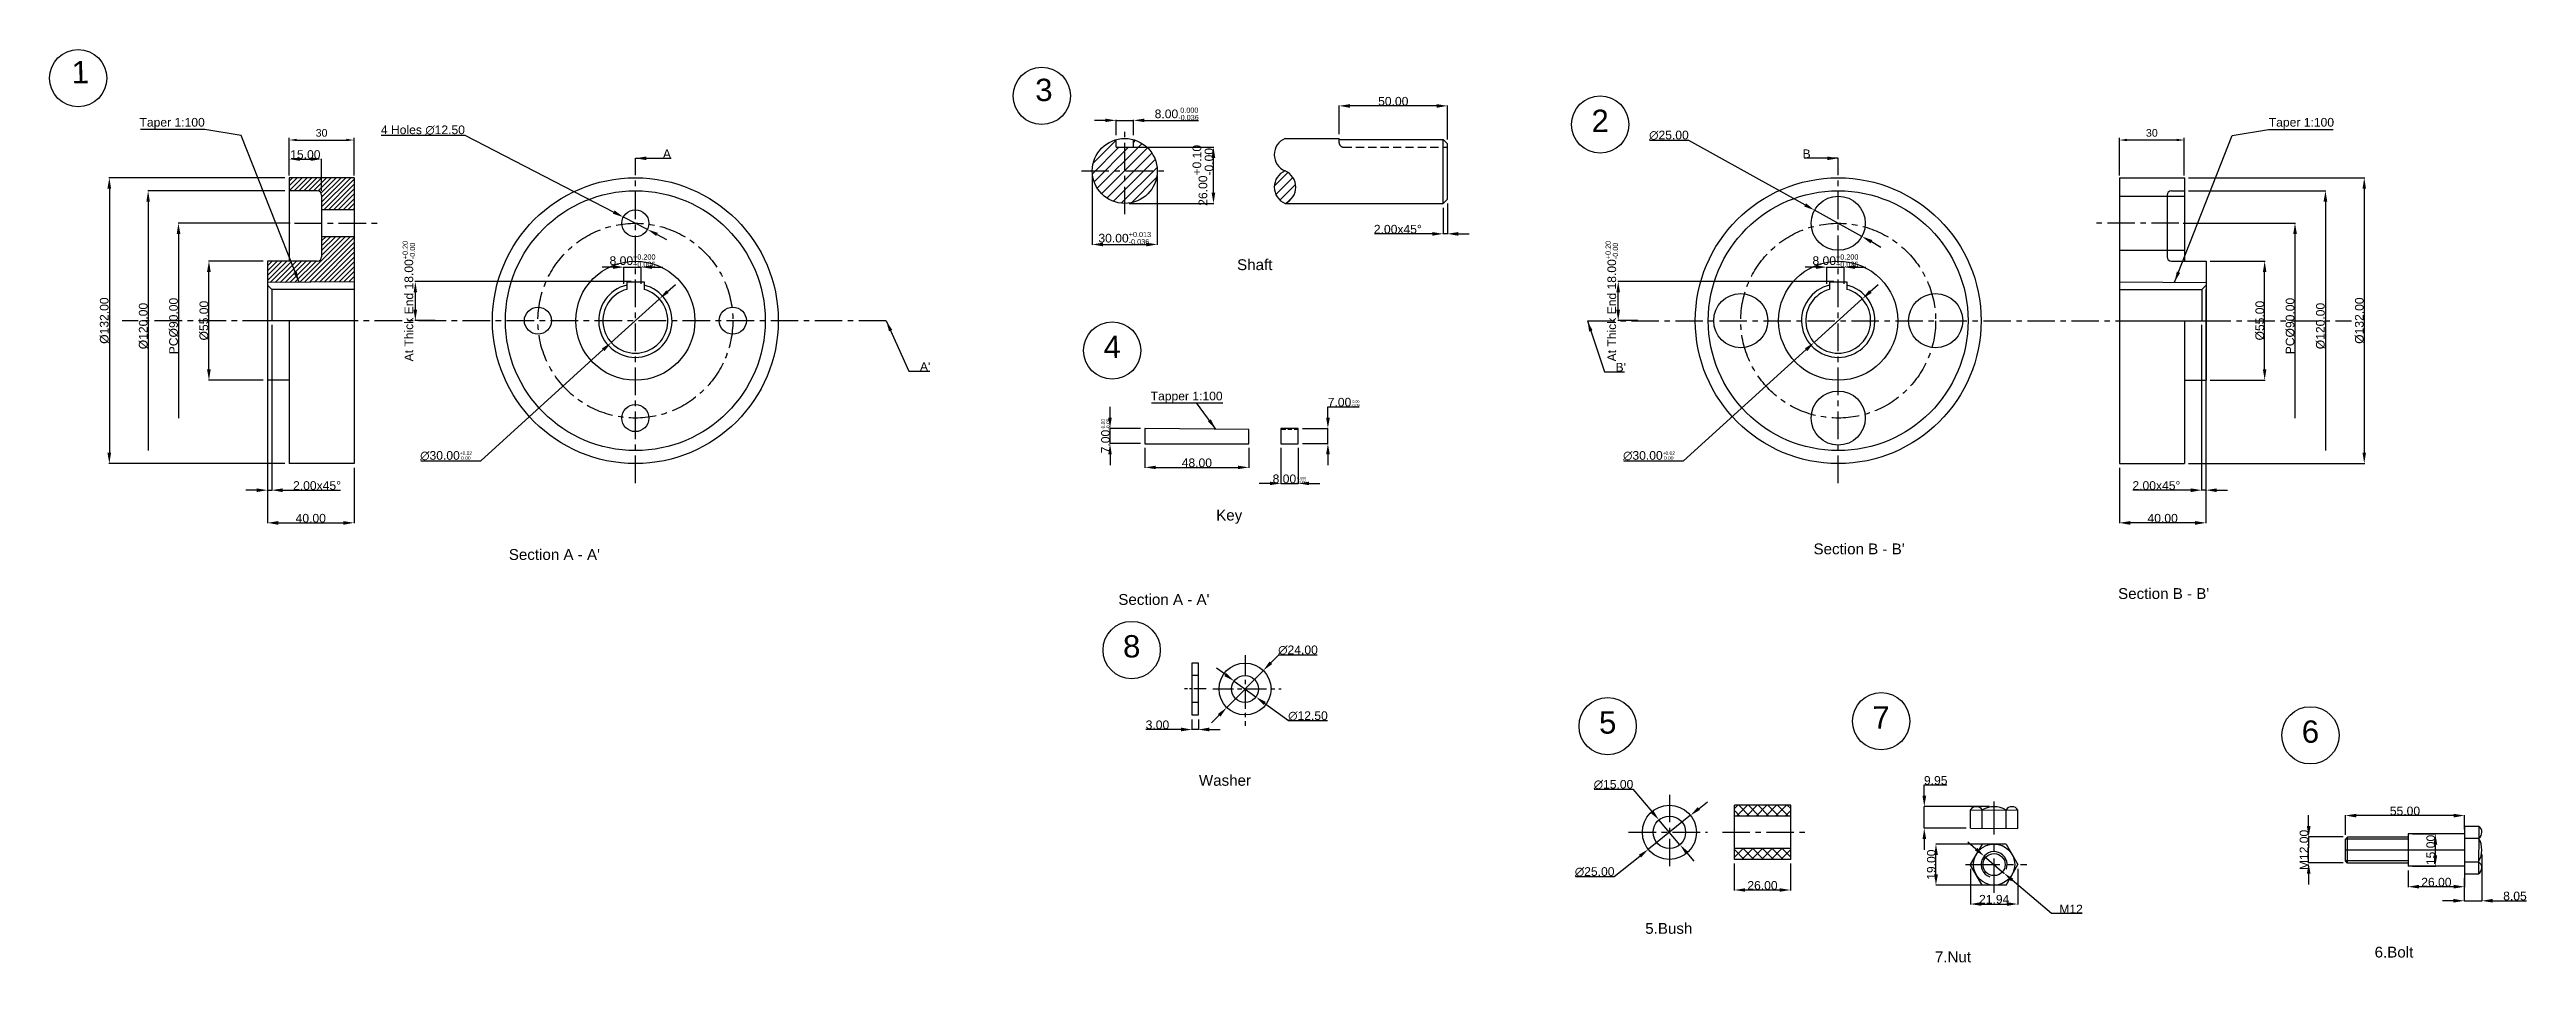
# Model space of a CAD drawing. Header units: millimetres. Extents: x 2857 to 4001, y 1460 to 1882.
import ezdxf

# ---------------------------------------------------------------- set-up
doc = ezdxf.new("R2010")
doc.units = ezdxf.units.MM
for name, pattern in [('CENTER', [50.8, 31.75, -6.35, 6.35, -6.35]), ('CENTER2', [28.575, 19.05, -3.175, 3.175, -3.175]), ('HIDDEN', [9.525, 6.35, -3.175])]:
    doc.linetypes.add(name, pattern=pattern)
doc.layers.add('center', color=10, linetype='CENTER')
doc.layers.add('hidden', color=51, linetype='HIDDEN', plot=False)
doc.styles.get("Standard").update_dxf_attribs({"font": 'arial.ttf'})
doc.dimstyles.new('AM_ISO', dxfattribs={"dimtxt": 3.5, "dimasz": 3.5, "dimexe": 1, "dimexo": 1, "dimgap": 1.5, "dimtad": 1, "dimdsep": 46, "dimtxsty": 'Standard', "dimcen": 0, "dimclrd": 256, "dimclre": 256, "dimclrt": 2, "dimadec": 0, "dimazin": 2, "dimtp": 0.1, "dimtm": 0.1, "dimtfac": 0.71, "dimtdec": 3, "dimtmove": 0, "dimatfit": 3, "dimfxl": 1, "dimlwd": -1, "dimlwe": -1, "dimarcsym": 1})
doc.dimstyles.get("Standard").update_dxf_attribs({"dimtxt": 4, "dimasz": 5, "dimexe": 0.18, "dimexo": 2, "dimgap": 0.09, "dimtad": 1, "dimtoh": 1, "dimzin": 0, "dimdsep": 46, "dimtxsty": 'Standard', "dimcen": 0.09, "dimclrt": 2, "dimadec": 0, "dimazin": 0, "dimtfac": 1, "dimtmove": 0, "dimatfit": 3, "dimfxl": 1, "dimtolj": 1, "dimtzin": 0, "dimarcsym": 0})
pattern_1 = [(45, (38.5542, 10.4994), (-2.245064, 2.245064), [])]

msp = doc.modelspace()

# ---------------------------------------------------------------- texts
for s, p in [('1', (2867.261, 1865.936)), ('3', (3312.239, 1857.74)), ('2', (3569.137, 1843.459)), ('4', (3343.786, 1739.077)), ('8', (3352.78, 1600.747)), ('5', (3572.607, 1565.56)), ('7', (3698.907, 1567.871)), ('6', (3897.12, 1561.349))]:
    msp.add_text(s, height=10.304, rotation=1).set_placement(p)
for s, p in [('Shaft', (3405.394, 1779.736)), ('Key', (3395.726, 1664.067)), ("Section A - A'", (3069.061, 1645.858)), ("Section B - B'", (3671.569, 1648.458)), ("Section A - A'", (3350.531, 1625.094)), ("Section B - B'", (3812.223, 1627.831)), ('Washer', (3387.747, 1541.552)), ('5.Bush', (3593.87, 1473.16)), ('7.Nut', (3727.637, 1459.995)), ('6.Bolt', (3930.685, 1462.199))]:
    msp.add_text(s, height=5).set_placement(p)
at = {"color": 2, "char_height": 4}
for s, insert, attachment_point in [('\\A1;Taper 1:100', (2928.657, 1844.817), 9), ('\\A1;Taper 1:100', (3881.816, 1844.817), 7), ('\\A1;A', (3140.229, 1831.459), 7), ('\\A1;B', (3670.243, 1831.459), 9), ("\\A1;A'", (3258.926, 1733.168), 7), ("\\A1;B'", (3580.157, 1732.898), 7), ('\\A1;Tapper 1:100', (3398.703, 1718.362), 9)]:
    msp.add_mtext(s, dxfattribs=dict(at, insert=insert, attachment_point=attachment_point))

# ---------------------------------------------------------------- blocks, each defined once
blk = doc.blocks.new('*D3')
at = {"linetype": 'ByBlock', "transparency": 16777216}
for p, q in [((2967.6, 1823.4), (2967.6, 1840.8)), ((2971.1, 1839.8), (2994.1, 1839.8)), ((2997.6, 1823.4), (2997.6, 1840.8))]:
    blk.add_line(p, q, dxfattribs=at)
at = {"transparency": 16777216}
for points in [[(2971.1, 1840.4), (2971.1, 1839.3), (2967.6, 1839.8)], [(2994.1, 1840.4), (2994.1, 1839.3), (2997.6, 1839.8)]]:
    blk.add_solid(points, dxfattribs=at)
at = {"layer": 'Defpoints', "color": 0, "transparency": 16777216}
for p in [(2997.6, 1839.8), (2967.6, 1822.4), (2997.6, 1822.4)]:
    blk.add_point(p, dxfattribs=at)
at = {"color": 2, "transparency": 16777216, "insert": (2982.6, 1843.1), "char_height": 3.5, "attachment_point": 5}
blk.add_mtext('30', dxfattribs=at)
blk = doc.blocks.new('*D4')
at = {"color": 0, "lineweight": -2, "transparency": 16777216}
for p, q in [((2955.6, 1783.9), (2930.4, 1783.9)), ((2930.6, 1733.9), (2930.6, 1778.9)), ((2955.6, 1728.9), (2930.4, 1728.9))]:
    blk.add_line(p, q, dxfattribs=at)
at = {"color": 0, "transparency": 16777216}
for points in [[(2929.7, 1778.9), (2931.4, 1778.9), (2930.6, 1783.9)], [(2929.7, 1733.9), (2931.4, 1733.9), (2930.6, 1728.9)]]:
    blk.add_solid(points, dxfattribs=at)
at = {"layer": 'Defpoints', "color": 0, "transparency": 16777216}
for p in [(2930.6, 1783.9), (2957.6, 1783.9), (2957.6, 1728.9)]:
    blk.add_point(p, dxfattribs=at)
at = {"color": 2, "transparency": 16777216, "insert": (2928.3, 1756.4), "char_height": 4, "attachment_point": 5, "rotation": 90}
blk.add_mtext('\\A1;%%C55.00', dxfattribs=at)
blk = doc.blocks.new('*D5')
at = {"color": 0, "lineweight": -2, "transparency": 16777216}
for p, q in [((2967.6, 1824.4), (2967.6, 1831.2)), ((2972.6, 1831), (2977.6, 1831)), ((2982.6, 1816.4), (2982.6, 1831.2))]:
    blk.add_line(p, q, dxfattribs=at)
at = {"color": 0, "transparency": 16777216}
for points in [[(2972.6, 1831.8), (2972.6, 1830.2), (2967.6, 1831)], [(2977.6, 1831.8), (2977.6, 1830.2), (2982.6, 1831)]]:
    blk.add_solid(points, dxfattribs=at)
at = {"layer": 'Defpoints', "color": 0, "transparency": 16777216}
for p in [(2982.6, 1831), (2967.6, 1822.4), (2982.6, 1814.4)]:
    blk.add_point(p, dxfattribs=at)
at = {"color": 2, "transparency": 16777216, "insert": (2975.1, 1833.1), "char_height": 4, "attachment_point": 5}
blk.add_mtext('\\A1;15.00', dxfattribs=at)
blk = doc.blocks.new('*D6')
at = {"color": 0, "lineweight": -2, "transparency": 16777216}
for p, q in [((2968.1, 1801.4), (2916.4, 1801.4)), ((2916.5, 1796.4), (2916.5, 1711.4))]:
    blk.add_line(p, q, dxfattribs=at)
at = {"color": 0, "transparency": 16777216}
blk.add_solid([(2915.7, 1796.4), (2917.4, 1796.4), (2916.5, 1801.4)], dxfattribs=at)
at = {"layer": 'Defpoints', "color": 0, "transparency": 16777216}
for p in [(2970.1, 1801.4), (2916.5, 1711.4), (2970.1, 1711.4)]:
    blk.add_point(p, dxfattribs=at)
at = {"color": 2, "transparency": 16777216, "insert": (2914.3, 1753.9), "char_height": 4, "attachment_point": 5, "rotation": 90}
blk.add_mtext('\\A1;PC%%C90.00', dxfattribs=at)
blk = doc.blocks.new('_None')
blk = doc.blocks.new('*D7')
at = {"color": 0, "lineweight": -2, "transparency": 16777216}
for p, q in [((2965.6, 1822.4), (2884.4, 1822.4)), ((2884.6, 1817.4), (2884.6, 1695.4)), ((2965.6, 1690.4), (2884.4, 1690.4))]:
    blk.add_line(p, q, dxfattribs=at)
at = {"color": 0, "transparency": 16777216}
for points in [[(2883.7, 1817.4), (2885.4, 1817.4), (2884.6, 1822.4)], [(2883.7, 1695.4), (2885.4, 1695.4), (2884.6, 1690.4)]]:
    blk.add_solid(points, dxfattribs=at)
at = {"layer": 'Defpoints', "color": 0, "transparency": 16777216}
for p in [(2967.6, 1822.4), (2884.6, 1690.4), (2967.6, 1690.4)]:
    blk.add_point(p, dxfattribs=at)
at = {"color": 2, "transparency": 16777216, "insert": (2882.3, 1756.4), "char_height": 4, "attachment_point": 5, "rotation": 90}
blk.add_mtext('\\A1;%%C132.00', dxfattribs=at)
blk = doc.blocks.new('*D9')
at = {"color": 0, "lineweight": -2, "transparency": 16777216}
for p, q in [((2965.6, 1816.4), (2902.3, 1816.4)), ((2902.5, 1811.4), (2902.5, 1696.4))]:
    blk.add_line(p, q, dxfattribs=at)
at = {"color": 0, "transparency": 16777216}
blk.add_solid([(2901.7, 1811.4), (2903.3, 1811.4), (2902.5, 1816.4)], dxfattribs=at)
at = {"layer": 'Defpoints', "color": 0, "transparency": 16777216}
for p in [(2967.6, 1816.4), (2902.5, 1696.4), (2967.6, 1696.4)]:
    blk.add_point(p, dxfattribs=at)
at = {"color": 2, "transparency": 16777216, "insert": (2900.3, 1753.9), "char_height": 4, "attachment_point": 5, "rotation": 90}
blk.add_mtext('\\A1;%%C120.00', dxfattribs=at)
blk = doc.blocks.new('*D10')
at = {"color": 0, "lineweight": -2, "transparency": 16777216}
for p, q in [((2957.6, 1770.8), (2957.6, 1677.9)), ((2959.6, 1754.4), (2959.6, 1677.9)), ((2952.6, 1678.1), (2947.6, 1678.1)), ((2957.6, 1678.1), (2959.6, 1678.1)), ((2964.6, 1678.1), (2991.4, 1678.1))]:
    blk.add_line(p, q, dxfattribs=at)
at = {"color": 0, "transparency": 16777216}
for points in [[(2952.6, 1678.9), (2952.6, 1677.2), (2957.6, 1678.1)], [(2964.6, 1678.9), (2964.6, 1677.2), (2959.6, 1678.1)]]:
    blk.add_solid(points, dxfattribs=at)
at = {"layer": 'Defpoints', "color": 0, "transparency": 16777216}
for p in [(2957.6, 1772.8), (2959.6, 1756.4), (2959.6, 1678.1)]:
    blk.add_point(p, dxfattribs=at)
at = {"color": 2, "transparency": 16777216, "insert": (2980.5, 1680.2), "char_height": 4, "attachment_point": 5}
blk.add_mtext('\\A1;2.00x45%%D', dxfattribs=at)
blk = doc.blocks.new('*D11')
at = {"color": 0, "lineweight": -2, "transparency": 16777216}
for p, q in [((2957.6, 1726.9), (2957.6, 1662.8)), ((2997.6, 1688.4), (2997.6, 1662.8)), ((2962.6, 1663), (2992.6, 1663))]:
    blk.add_line(p, q, dxfattribs=at)
at = {"color": 0, "transparency": 16777216}
for points in [[(2962.6, 1663.8), (2962.6, 1662.1), (2957.6, 1663)], [(2992.6, 1663.8), (2992.6, 1662.1), (2997.6, 1663)]]:
    blk.add_solid(points, dxfattribs=at)
at = {"layer": 'Defpoints', "color": 0, "transparency": 16777216}
for p in [(2957.6, 1728.9), (2997.6, 1690.4), (2997.6, 1663)]:
    blk.add_point(p, dxfattribs=at)
at = {"color": 2, "transparency": 16777216, "insert": (2977.6, 1665.1), "char_height": 4, "attachment_point": 5}
blk.add_mtext('\\A1;40.00', dxfattribs=at)
blk = doc.blocks.new('*D12')
at = {"color": 0, "lineweight": -2, "transparency": 16777216}
for p, q in [((3117.2, 1781.1), (3112.2, 1781.1)), ((3122.2, 1773.4), (3122.2, 1781.3)), ((3122.2, 1781.1), (3130.2, 1781.1)), ((3130.2, 1773.4), (3130.2, 1781.3)), ((3135.2, 1781.1), (3140.2, 1781.1))]:
    blk.add_line(p, q, dxfattribs=at)
at = {"color": 0, "transparency": 16777216}
for points in [[(3117.2, 1782), (3117.2, 1780.3), (3122.2, 1781.1)], [(3135.2, 1782), (3135.2, 1780.3), (3130.2, 1781.1)]]:
    blk.add_solid(points, dxfattribs=at)
at = {"layer": 'Defpoints', "color": 0, "transparency": 16777216}
for p in [(3130.2, 1781.1), (3122.2, 1771.4), (3130.2, 1771.4)]:
    blk.add_point(p, dxfattribs=at)
at = {"color": 2, "transparency": 16777216, "insert": (3126.2, 1784.1), "char_height": 4, "attachment_point": 5}
blk.add_mtext('\\A1;8.00{\\H2.4;\\S+0.200^ +0.006;}', dxfattribs=at)
blk = doc.blocks.new('*D13')
at = {"color": 0, "lineweight": -2, "transparency": 16777216}
for p, q in [((3125.5, 1774.4), (3025.7, 1774.4)), ((3025.9, 1761.4), (3025.9, 1769.4)), ((3035, 1756.4), (3025.7, 1756.4))]:
    blk.add_line(p, q, dxfattribs=at)
at = {"color": 0, "transparency": 16777216}
for points in [[(3025.1, 1769.4), (3026.7, 1769.4), (3025.9, 1774.4)], [(3025.1, 1761.4), (3026.7, 1761.4), (3025.9, 1756.4)]]:
    blk.add_solid(points, dxfattribs=at)
at = {"layer": 'Defpoints', "color": 0, "transparency": 16777216}
for p in [(3025.9, 1774.4), (3127.5, 1774.4), (3037, 1756.4)]:
    blk.add_point(p, dxfattribs=at)
at = {"color": 2, "transparency": 16777216, "insert": (3022.9, 1765.4), "char_height": 4, "attachment_point": 5, "rotation": 90}
blk.add_mtext('\\A1;At Thick End 18.00{\\H2.4;\\S+0.20^ -0.00;}', dxfattribs=at)
blk = doc.blocks.new('*D14')
at = {"color": 0, "lineweight": -2, "transparency": 16777216}
for p, q in [((3142.3, 1769.8), (3146, 1773.1)), ((3138.6, 1766.4), (3116.4, 1746.3)), ((3056.1, 1691.7), (3112.7, 1743)), ((3028.4, 1691.7), (3056.1, 1691.7))]:
    blk.add_line(p, q, dxfattribs=at)
at = {"color": 0, "transparency": 16777216}
for points in [[(3141.8, 1770.4), (3142.9, 1769.2), (3138.6, 1766.4)], [(3112.1, 1743.6), (3113.2, 1742.3), (3116.4, 1746.3)]]:
    blk.add_solid(points, dxfattribs=at)
at = {"layer": 'Defpoints', "color": 0, "transparency": 16777216}
for p in [(3138.6, 1766.4), (3116.4, 1746.3)]:
    blk.add_point(p, dxfattribs=at)
at = {"color": 2, "transparency": 16777216, "insert": (3040.1, 1694), "char_height": 4, "attachment_point": 5}
blk.add_mtext('\\A1;∅30.00{\\H1.6;\\S+0.02^  0.00;}', dxfattribs=at)
blk = doc.blocks.new('*D15')
at = {"color": 0, "lineweight": -2, "transparency": 16777216}
for p, q in [((3010.1, 1842.1), (3048.7, 1842.1)), ((3048.7, 1842.1), (3117.5, 1806.5)), ((3133.1, 1798.5), (3122, 1804.2)), ((3137.5, 1796.2), (3141.9, 1793.9))]:
    blk.add_line(p, q, dxfattribs=at)
at = {"color": 0, "transparency": 16777216}
for points in [[(3117.9, 1807.3), (3117.1, 1805.8), (3122, 1804.2)], [(3137.9, 1796.9), (3137.1, 1795.5), (3133.1, 1798.5)]]:
    blk.add_solid(points, dxfattribs=at)
at = {"layer": 'Defpoints', "color": 0, "transparency": 16777216}
for p in [(3122, 1804.2), (3133.1, 1798.5)]:
    blk.add_point(p, dxfattribs=at)
at = {"color": 2, "transparency": 16777216, "insert": (3029.4, 1844.4), "char_height": 4, "attachment_point": 5}
blk.add_mtext('\\A1;4 Holes ∅12.50', dxfattribs=at)
blk = doc.blocks.new('*D20')
at = {"linetype": 'ByBlock', "transparency": 16777216}
for p, q in [((3812.8, 1823.4), (3812.8, 1840.8)), ((3839.3, 1839.8), (3816.3, 1839.8)), ((3842.8, 1823.4), (3842.8, 1840.8))]:
    blk.add_line(p, q, dxfattribs=at)
at = {"transparency": 16777216}
for points in [[(3816.3, 1840.4), (3816.3, 1839.3), (3812.8, 1839.8)], [(3839.3, 1840.4), (3839.3, 1839.3), (3842.8, 1839.8)]]:
    blk.add_solid(points, dxfattribs=at)
at = {"layer": 'Defpoints', "color": 0, "transparency": 16777216}
for p in [(3812.8, 1839.8), (3812.8, 1822.4), (3842.8, 1822.4)]:
    blk.add_point(p, dxfattribs=at)
at = {"color": 2, "transparency": 16777216, "insert": (3827.8, 1843.1), "char_height": 3.5, "attachment_point": 5}
blk.add_mtext('30', dxfattribs=at)
blk = doc.blocks.new('*D21')
at = {"color": 0, "lineweight": -2, "transparency": 16777216}
for p, q in [((3854.8, 1783.9), (3880.1, 1783.9)), ((3879.9, 1733.9), (3879.9, 1778.9)), ((3854.8, 1728.9), (3880.1, 1728.9))]:
    blk.add_line(p, q, dxfattribs=at)
at = {"color": 0, "transparency": 16777216}
for points in [[(3879.1, 1778.9), (3880.7, 1778.9), (3879.9, 1783.9)], [(3879.1, 1733.9), (3880.7, 1733.9), (3879.9, 1728.9)]]:
    blk.add_solid(points, dxfattribs=at)
at = {"layer": 'Defpoints', "color": 0, "transparency": 16777216}
for p in [(3852.8, 1783.9), (3879.9, 1783.9), (3852.8, 1728.9)]:
    blk.add_point(p, dxfattribs=at)
at = {"color": 2, "transparency": 16777216, "insert": (3877.7, 1756.4), "char_height": 4, "attachment_point": 5, "rotation": 90}
blk.add_mtext('\\A1;%%C55.00', dxfattribs=at)
blk = doc.blocks.new('*D23')
at = {"color": 0, "lineweight": -2, "transparency": 16777216}
for p, q in [((3842.3, 1801.4), (3894.1, 1801.4)), ((3893.9, 1796.4), (3893.9, 1711.4))]:
    blk.add_line(p, q, dxfattribs=at)
at = {"color": 0, "transparency": 16777216}
blk.add_solid([(3893.1, 1796.4), (3894.8, 1796.4), (3893.9, 1801.4)], dxfattribs=at)
at = {"layer": 'Defpoints', "color": 0, "transparency": 16777216}
for p in [(3840.3, 1801.4), (3840.3, 1711.4), (3893.9, 1711.4)]:
    blk.add_point(p, dxfattribs=at)
at = {"color": 2, "transparency": 16777216, "insert": (3891.7, 1753.9), "char_height": 4, "attachment_point": 5, "rotation": 90}
blk.add_mtext('\\A1;PC%%C90.00', dxfattribs=at)
blk = doc.blocks.new('*D24')
at = {"color": 0, "lineweight": -2, "transparency": 16777216}
for p, q in [((3844.8, 1822.4), (3926.1, 1822.4)), ((3925.9, 1817.4), (3925.9, 1695.4)), ((3844.8, 1690.4), (3926.1, 1690.4))]:
    blk.add_line(p, q, dxfattribs=at)
at = {"color": 0, "transparency": 16777216}
for points in [[(3925.1, 1817.4), (3926.7, 1817.4), (3925.9, 1822.4)], [(3925.1, 1695.4), (3926.7, 1695.4), (3925.9, 1690.4)]]:
    blk.add_solid(points, dxfattribs=at)
at = {"layer": 'Defpoints', "color": 0, "transparency": 16777216}
for p in [(3842.8, 1822.4), (3842.8, 1690.4), (3925.9, 1690.4)]:
    blk.add_point(p, dxfattribs=at)
at = {"color": 2, "transparency": 16777216, "insert": (3923.7, 1756.4), "char_height": 4, "attachment_point": 5, "rotation": 90}
blk.add_mtext('\\A1;%%C132.00', dxfattribs=at)
blk = doc.blocks.new('*D25')
at = {"color": 0, "lineweight": -2, "transparency": 16777216}
for p, q in [((3844.8, 1816.4), (3908.2, 1816.4)), ((3908, 1811.4), (3908, 1696.4))]:
    blk.add_line(p, q, dxfattribs=at)
at = {"color": 0, "transparency": 16777216}
blk.add_solid([(3907.1, 1811.4), (3908.8, 1811.4), (3908, 1816.4)], dxfattribs=at)
at = {"layer": 'Defpoints', "color": 0, "transparency": 16777216}
for p in [(3842.8, 1816.4), (3842.8, 1696.4), (3908, 1696.4)]:
    blk.add_point(p, dxfattribs=at)
at = {"color": 2, "transparency": 16777216, "insert": (3905.7, 1753.9), "char_height": 4, "attachment_point": 5, "rotation": 90}
blk.add_mtext('\\A1;%%C120.00', dxfattribs=at)
blk = doc.blocks.new('*D26')
at = {"color": 0, "lineweight": -2, "transparency": 16777216}
for p, q in [((3852.8, 1770.8), (3852.8, 1677.9)), ((3850.8, 1754.4), (3850.8, 1677.9)), ((3845.8, 1678.1), (3819.1, 1678.1)), ((3852.8, 1678.1), (3850.8, 1678.1)), ((3857.8, 1678.1), (3862.8, 1678.1))]:
    blk.add_line(p, q, dxfattribs=at)
at = {"color": 0, "transparency": 16777216}
for points in [[(3845.8, 1678.9), (3845.8, 1677.2), (3850.8, 1678.1)], [(3857.8, 1678.9), (3857.8, 1677.2), (3852.8, 1678.1)]]:
    blk.add_solid(points, dxfattribs=at)
at = {"layer": 'Defpoints', "color": 0, "transparency": 16777216}
for p in [(3852.8, 1772.8), (3850.8, 1756.4), (3850.8, 1678.1)]:
    blk.add_point(p, dxfattribs=at)
at = {"color": 2, "transparency": 16777216, "insert": (3829.9, 1680.2), "char_height": 4, "attachment_point": 5}
blk.add_mtext('\\A1;2.00x45%%D', dxfattribs=at)
blk = doc.blocks.new('*D27')
at = {"color": 0, "lineweight": -2, "transparency": 16777216}
for p, q in [((3852.8, 1726.9), (3852.8, 1662.8)), ((3812.8, 1688.4), (3812.8, 1662.8)), ((3847.8, 1663), (3817.8, 1663))]:
    blk.add_line(p, q, dxfattribs=at)
at = {"color": 0, "transparency": 16777216}
for points in [[(3817.8, 1663.8), (3817.8, 1662.1), (3812.8, 1663)], [(3847.8, 1663.8), (3847.8, 1662.1), (3852.8, 1663)]]:
    blk.add_solid(points, dxfattribs=at)
at = {"layer": 'Defpoints', "color": 0, "transparency": 16777216}
for p in [(3852.8, 1728.9), (3812.8, 1690.4), (3812.8, 1663)]:
    blk.add_point(p, dxfattribs=at)
at = {"color": 2, "transparency": 16777216, "insert": (3832.8, 1665.1), "char_height": 4, "attachment_point": 5}
blk.add_mtext('\\A1;40.00', dxfattribs=at)
blk = doc.blocks.new('*D16')
at = {"color": 0, "lineweight": -2, "transparency": 16777216}
for p, q in [((3672.7, 1781.1), (3667.7, 1781.1)), ((3677.7, 1773.4), (3677.7, 1781.3)), ((3677.7, 1781.1), (3685.7, 1781.1)), ((3685.7, 1773.4), (3685.7, 1781.3)), ((3690.7, 1781.1), (3695.7, 1781.1))]:
    blk.add_line(p, q, dxfattribs=at)
at = {"color": 0, "transparency": 16777216}
for points in [[(3672.7, 1782), (3672.7, 1780.3), (3677.7, 1781.1)], [(3690.7, 1782), (3690.7, 1780.3), (3685.7, 1781.1)]]:
    blk.add_solid(points, dxfattribs=at)
at = {"layer": 'Defpoints', "color": 0, "transparency": 16777216}
for p in [(3685.7, 1781.1), (3677.7, 1771.4), (3685.7, 1771.4)]:
    blk.add_point(p, dxfattribs=at)
at = {"color": 2, "transparency": 16777216, "insert": (3681.7, 1784.1), "char_height": 4, "attachment_point": 5}
blk.add_mtext('\\A1;8.00{\\H2.4;\\S+0.200^ +0.036;}', dxfattribs=at)
blk = doc.blocks.new('*D17')
at = {"color": 0, "lineweight": -2, "transparency": 16777216}
for p, q in [((3681, 1774.4), (3581.2, 1774.4)), ((3581.4, 1761.4), (3581.4, 1769.4)), ((3590.5, 1756.4), (3581.2, 1756.4))]:
    blk.add_line(p, q, dxfattribs=at)
at = {"color": 0, "transparency": 16777216}
for points in [[(3580.5, 1769.4), (3582.2, 1769.4), (3581.4, 1774.4)], [(3580.5, 1761.4), (3582.2, 1761.4), (3581.4, 1756.4)]]:
    blk.add_solid(points, dxfattribs=at)
at = {"layer": 'Defpoints', "color": 0, "transparency": 16777216}
for p in [(3581.4, 1774.4), (3683, 1774.4), (3592.5, 1756.4)]:
    blk.add_point(p, dxfattribs=at)
at = {"color": 2, "transparency": 16777216, "insert": (3578.4, 1765.4), "char_height": 4, "attachment_point": 5, "rotation": 90}
blk.add_mtext('\\A1;At Thick End 18.00{\\H2.4;\\S+0.20^ -0.00;}', dxfattribs=at)
blk = doc.blocks.new('*D18')
at = {"color": 0, "lineweight": -2, "transparency": 16777216}
for p, q in [((3697.8, 1769.8), (3701.5, 1773.1)), ((3694.1, 1766.4), (3671.8, 1746.3)), ((3611.5, 1691.7), (3668.1, 1743)), ((3583.9, 1691.7), (3611.5, 1691.7))]:
    blk.add_line(p, q, dxfattribs=at)
at = {"color": 0, "transparency": 16777216}
for points in [[(3697.2, 1770.4), (3698.4, 1769.2), (3694.1, 1766.4)], [(3667.6, 1743.6), (3668.7, 1742.3), (3671.8, 1746.3)]]:
    blk.add_solid(points, dxfattribs=at)
at = {"layer": 'Defpoints', "color": 0, "transparency": 16777216}
for p in [(3694.1, 1766.4), (3671.8, 1746.3)]:
    blk.add_point(p, dxfattribs=at)
at = {"color": 2, "transparency": 16777216, "insert": (3595.6, 1694), "char_height": 4, "attachment_point": 5}
blk.add_mtext('\\A1;∅30.00{\\H1.6;\\S+0.02^  0.00;}', dxfattribs=at)
blk = doc.blocks.new('*D29')
at = {"color": 0, "lineweight": -2, "transparency": 16777216}
for p, q in [((3595.9, 1839.8), (3613.8, 1839.8)), ((3613.8, 1839.8), (3667.7, 1809.9)), ((3693.9, 1795.3), (3672, 1807.4)), ((3698.3, 1792.9), (3702.6, 1790.4))]:
    blk.add_line(p, q, dxfattribs=at)
at = {"color": 0, "transparency": 16777216}
for points in [[(3668.1, 1810.6), (3667.3, 1809.1), (3672, 1807.4)], [(3698.7, 1793.6), (3697.9, 1792.1), (3693.9, 1795.3)]]:
    blk.add_solid(points, dxfattribs=at)
at = {"layer": 'Defpoints', "color": 0, "transparency": 16777216}
for p in [(3672, 1807.4), (3693.9, 1795.3)]:
    blk.add_point(p, dxfattribs=at)
at = {"color": 2, "transparency": 16777216, "insert": (3604.8, 1842), "char_height": 4, "attachment_point": 5}
blk.add_mtext('\\A1;∅25.00', dxfattribs=at)
blk = doc.blocks.new('*D31')
at = {"color": 0, "lineweight": -2, "transparency": 16777216}
for p, q in [((3351.5, 1836.5), (3394.6, 1836.5)), ((3394.5, 1815.5), (3394.5, 1831.5)), ((3355.5, 1810.5), (3394.6, 1810.5))]:
    blk.add_line(p, q, dxfattribs=at)
at = {"color": 0, "transparency": 16777216}
for points in [[(3393.6, 1831.5), (3395.3, 1831.5), (3394.5, 1836.5)], [(3393.6, 1815.5), (3395.3, 1815.5), (3394.5, 1810.5)]]:
    blk.add_solid(points, dxfattribs=at)
at = {"layer": 'Defpoints', "color": 0, "transparency": 16777216}
for p in [(3349.5, 1836.5), (3394.5, 1836.5), (3353.5, 1810.5)]:
    blk.add_point(p, dxfattribs=at)
at = {"color": 2, "transparency": 16777216, "insert": (3389.6, 1823.5), "char_height": 4, "attachment_point": 5, "rotation": 90}
blk.add_mtext('\\A1;26.00\\S+0.10^ -0.00;', dxfattribs=at)
blk = doc.blocks.new('*D32')
at = {"color": 0, "lineweight": -2, "transparency": 16777216}
for p, q in [((3344.5, 1848.9), (3339.5, 1848.9)), ((3349.5, 1842), (3349.5, 1849.1)), ((3349.5, 1848.9), (3357.5, 1848.9)), ((3357.5, 1842), (3357.5, 1849.1)), ((3362.5, 1848.9), (3387.6, 1848.9))]:
    blk.add_line(p, q, dxfattribs=at)
at = {"color": 0, "transparency": 16777216}
for points in [[(3344.5, 1849.7), (3344.5, 1848.1), (3349.5, 1848.9)], [(3362.5, 1849.7), (3362.5, 1848.1), (3357.5, 1848.9)]]:
    blk.add_solid(points, dxfattribs=at)
at = {"layer": 'Defpoints', "color": 0, "transparency": 16777216}
for p in [(3357.5, 1848.9), (3349.5, 1840), (3357.5, 1840)]:
    blk.add_point(p, dxfattribs=at)
at = {"color": 2, "transparency": 16777216, "insert": (3377.5, 1851.9), "char_height": 4, "attachment_point": 5}
blk.add_mtext('\\A1;8.00{\\H2.4;\\S 0.000^ -0.036;}', dxfattribs=at)
blk = doc.blocks.new('*D33')
at = {"color": 0, "lineweight": -2, "transparency": 16777216}
for p, q in [((3452.5, 1842.5), (3452.5, 1855.7)), ((3497.5, 1855.6), (3457.5, 1855.6)), ((3502.5, 1840), (3502.5, 1855.7))]:
    blk.add_line(p, q, dxfattribs=at)
at = {"color": 0, "transparency": 16777216}
for points in [[(3457.5, 1856.4), (3457.5, 1854.7), (3452.5, 1855.6)], [(3497.5, 1856.4), (3497.5, 1854.7), (3502.5, 1855.6)]]:
    blk.add_solid(points, dxfattribs=at)
at = {"layer": 'Defpoints', "color": 0, "transparency": 16777216}
for p in [(3452.5, 1855.6), (3452.5, 1840.5), (3502.5, 1838)]:
    blk.add_point(p, dxfattribs=at)
at = {"color": 2, "transparency": 16777216, "insert": (3477.5, 1857.7), "char_height": 4, "attachment_point": 5}
blk.add_mtext('\\A1;50.00', dxfattribs=at)
blk = doc.blocks.new('*D34')
at = {"color": 0, "lineweight": -2, "transparency": 16777216}
for p, q in [((3500.5, 1808.5), (3500.5, 1796.3)), ((3502.5, 1810.5), (3502.5, 1796.3)), ((3495.5, 1796.5), (3468.8, 1796.5)), ((3502.5, 1796.5), (3500.5, 1796.5)), ((3507.5, 1796.5), (3512.5, 1796.5))]:
    blk.add_line(p, q, dxfattribs=at)
at = {"color": 0, "transparency": 16777216}
for points in [[(3495.5, 1797.3), (3495.5, 1795.6), (3500.5, 1796.5)], [(3507.5, 1797.3), (3507.5, 1795.6), (3502.5, 1796.5)]]:
    blk.add_solid(points, dxfattribs=at)
at = {"layer": 'Defpoints', "color": 0, "transparency": 16777216}
for p in [(3500.5, 1810.5), (3502.5, 1812.5), (3500.5, 1796.5)]:
    blk.add_point(p, dxfattribs=at)
at = {"color": 2, "transparency": 16777216, "insert": (3479.6, 1798.6), "char_height": 4, "attachment_point": 5}
blk.add_mtext('\\A1;2.00x45%%D', dxfattribs=at)
blk = doc.blocks.new('*D35')
at = {"color": 0, "lineweight": -2, "transparency": 16777216}
for p, q in [((3338.5, 1823.5), (3338.5, 1791.4)), ((3368.5, 1823.5), (3368.5, 1791.4)), ((3343.5, 1791.6), (3363.5, 1791.6))]:
    blk.add_line(p, q, dxfattribs=at)
at = {"color": 0, "transparency": 16777216}
for points in [[(3343.5, 1792.4), (3343.5, 1790.7), (3338.5, 1791.6)], [(3363.5, 1792.4), (3363.5, 1790.7), (3368.5, 1791.6)]]:
    blk.add_solid(points, dxfattribs=at)
at = {"layer": 'Defpoints', "color": 0, "transparency": 16777216}
for p in [(3338.5, 1825.5), (3368.5, 1825.5), (3368.5, 1791.6)]:
    blk.add_point(p, dxfattribs=at)
at = {"color": 2, "transparency": 16777216, "insert": (3353.5, 1794.5), "char_height": 4, "attachment_point": 5}
blk.add_mtext('\\A1;30.00{\\H2.4;\\S+0.013^ -0.036;}', dxfattribs=at)
blk = doc.blocks.new('*D36')
at = {"color": 0, "lineweight": -2, "transparency": 16777216}
for p, q in [((3362.8, 1697.6), (3362.8, 1688.4)), ((3410.8, 1697.6), (3410.8, 1688.4)), ((3367.8, 1688.6), (3405.8, 1688.6))]:
    blk.add_line(p, q, dxfattribs=at)
at = {"color": 0, "transparency": 16777216}
for points in [[(3367.8, 1689.4), (3367.8, 1687.8), (3362.8, 1688.6)], [(3405.8, 1689.4), (3405.8, 1687.8), (3410.8, 1688.6)]]:
    blk.add_solid(points, dxfattribs=at)
at = {"layer": 'Defpoints', "color": 0, "transparency": 16777216}
for p in [(3362.8, 1699.6), (3410.8, 1699.6), (3410.8, 1688.6)]:
    blk.add_point(p, dxfattribs=at)
at = {"color": 2, "transparency": 16777216, "insert": (3386.8, 1690.7), "char_height": 4, "attachment_point": 5}
blk.add_mtext('\\A1;48.00', dxfattribs=at)
blk = doc.blocks.new('*D37')
at = {"color": 0, "lineweight": -2, "transparency": 16777216}
for p, q in [((3346.7, 1711.6), (3346.7, 1716.6)), ((3360.8, 1706.6), (3346.5, 1706.6)), ((3346.7, 1699.6), (3346.7, 1706.6)), ((3360.8, 1699.6), (3346.5, 1699.6)), ((3346.7, 1694.6), (3346.7, 1689.6))]:
    blk.add_line(p, q, dxfattribs=at)
at = {"color": 0, "transparency": 16777216}
for points in [[(3345.9, 1711.6), (3347.5, 1711.6), (3346.7, 1706.6)], [(3345.9, 1694.6), (3347.5, 1694.6), (3346.7, 1699.6)]]:
    blk.add_solid(points, dxfattribs=at)
at = {"layer": 'Defpoints', "color": 0, "transparency": 16777216}
for p in [(3346.7, 1706.6), (3362.8, 1706.6), (3362.8, 1699.6)]:
    blk.add_point(p, dxfattribs=at)
at = {"color": 2, "transparency": 16777216, "insert": (3344.6, 1703.1), "char_height": 4, "attachment_point": 5, "rotation": 90}
blk.add_mtext('\\A1;7.00{\\H1.6;\\S 0.00^ -0.09;}', dxfattribs=at)
blk = doc.blocks.new('*D38')
at = {"color": 0, "lineweight": -2, "transparency": 16777216}
for p, q in [((3425.6, 1697.6), (3425.6, 1681)), ((3433.6, 1697.6), (3433.6, 1681)), ((3420.6, 1681.2), (3415.6, 1681.2)), ((3425.6, 1681.2), (3433.6, 1681.2)), ((3438.6, 1681.2), (3443.6, 1681.2))]:
    blk.add_line(p, q, dxfattribs=at)
at = {"color": 0, "transparency": 16777216}
for points in [[(3420.6, 1682), (3420.6, 1680.4), (3425.6, 1681.2)], [(3438.6, 1682), (3438.6, 1680.4), (3433.6, 1681.2)]]:
    blk.add_solid(points, dxfattribs=at)
at = {"layer": 'Defpoints', "color": 0, "transparency": 16777216}
for p in [(3425.6, 1699.6), (3433.6, 1699.6), (3433.6, 1681.2)]:
    blk.add_point(p, dxfattribs=at)
at = {"color": 2, "transparency": 16777216, "insert": (3429.6, 1683.3), "char_height": 4, "attachment_point": 5}
blk.add_mtext('\\A1;8.00{\\H1.2;\\S 0.000^ -0.036;}', dxfattribs=at)
blk = doc.blocks.new('*D39')
at = {"color": 0, "lineweight": -2, "transparency": 16777216}
for p, q in [((3447.3, 1711.6), (3447.3, 1716.6)), ((3447.3, 1716.6), (3461.7, 1716.6)), ((3435.6, 1706.6), (3447.5, 1706.6)), ((3447.3, 1699.6), (3447.3, 1706.6)), ((3435.6, 1699.6), (3447.5, 1699.6)), ((3447.3, 1694.6), (3447.3, 1689.6))]:
    blk.add_line(p, q, dxfattribs=at)
at = {"color": 0, "transparency": 16777216}
for points in [[(3446.5, 1711.6), (3448.2, 1711.6), (3447.3, 1706.6)], [(3446.5, 1694.6), (3448.2, 1694.6), (3447.3, 1699.6)]]:
    blk.add_solid(points, dxfattribs=at)
at = {"layer": 'Defpoints', "color": 0, "transparency": 16777216}
for p in [(3433.6, 1706.6), (3447.3, 1706.6), (3433.6, 1699.6)]:
    blk.add_point(p, dxfattribs=at)
at = {"color": 2, "transparency": 16777216, "insert": (3454.6, 1718.7), "char_height": 4, "attachment_point": 5}
blk.add_mtext('\\A1;7.00{\\H1.2;\\S 0.00^ -0.09;}', dxfattribs=at)
blk = doc.blocks.new('*D40')
at = {"color": 0, "lineweight": -2, "transparency": 16777216}
for p, q in [((3618.7, 1531), (3622.6, 1534.1)), ((3614.8, 1527.9), (3595.3, 1512.2)), ((3561.6, 1499.6), (3579.5, 1499.6)), ((3579.5, 1499.6), (3591.4, 1509.1))]:
    blk.add_line(p, q, dxfattribs=at)
at = {"color": 0, "transparency": 16777216}
for points in [[(3618.1, 1531.7), (3619.2, 1530.4), (3614.8, 1527.9)], [(3590.9, 1509.7), (3591.9, 1508.4), (3595.3, 1512.2)]]:
    blk.add_solid(points, dxfattribs=at)
at = {"layer": 'Defpoints', "color": 0, "transparency": 16777216}
for p in [(3614.8, 1527.9), (3595.3, 1512.2)]:
    blk.add_point(p, dxfattribs=at)
at = {"color": 2, "transparency": 16777216, "insert": (3570.5, 1501.8), "char_height": 4, "attachment_point": 5}
blk.add_mtext('\\A1;∅25.00', dxfattribs=at)
blk = doc.blocks.new('*D41')
at = {"color": 0, "lineweight": -2, "transparency": 16777216}
for p, q in [((3570.3, 1539.9), (3588.2, 1539.9)), ((3588.2, 1539.9), (3596.9, 1529.6)), ((3609.9, 1514.3), (3600.2, 1525.8)), ((3613.1, 1510.5), (3616.3, 1506.7))]:
    blk.add_line(p, q, dxfattribs=at)
at = {"color": 0, "transparency": 16777216}
for points in [[(3597.6, 1530.1), (3596.3, 1529), (3600.2, 1525.8)], [(3613.7, 1511.1), (3612.5, 1510), (3609.9, 1514.3)]]:
    blk.add_solid(points, dxfattribs=at)
at = {"layer": 'Defpoints', "color": 0, "transparency": 16777216}
for p in [(3600.2, 1525.8), (3609.9, 1514.3)]:
    blk.add_point(p, dxfattribs=at)
at = {"color": 2, "transparency": 16777216, "insert": (3579.2, 1542.1), "char_height": 4, "attachment_point": 5}
blk.add_mtext('\\A1;∅15.00', dxfattribs=at)
blk = doc.blocks.new('*D42')
at = {"color": 0, "lineweight": -2, "transparency": 16777216}
for p, q in [((3635, 1505.6), (3635, 1493.2)), ((3661, 1505.6), (3661, 1493.2)), ((3640, 1493.4), (3656, 1493.4))]:
    blk.add_line(p, q, dxfattribs=at)
at = {"color": 0, "transparency": 16777216}
for points in [[(3640, 1494.2), (3640, 1492.6), (3635, 1493.4)], [(3656, 1494.2), (3656, 1492.6), (3661, 1493.4)]]:
    blk.add_solid(points, dxfattribs=at)
at = {"layer": 'Defpoints', "color": 0, "transparency": 16777216}
for p in [(3635, 1507.6), (3661, 1507.6), (3661, 1493.4)]:
    blk.add_point(p, dxfattribs=at)
at = {"color": 2, "transparency": 16777216, "insert": (3648, 1495.5), "char_height": 4, "attachment_point": 5}
blk.add_mtext('\\A1;26.00', dxfattribs=at)
blk = doc.blocks.new('*U43')
at = {"color": 0, "linetype": 'CENTER2', "ltscale": 0.3, "transparency": 16777216}
blk.add_line((5, 0), (-5, 0), dxfattribs=at)
blk = doc.blocks.new('*D44')
at = {"color": 0, "lineweight": -2, "transparency": 16777216}
for p, q in [((3424.5, 1601.9), (3421, 1598.4)), ((3442.4, 1601.9), (3424.5, 1601.9)), ((3400.6, 1577.7), (3417.5, 1594.8)), ((3397.1, 1574.1), (3393.6, 1570.6))]:
    blk.add_line(p, q, dxfattribs=at)
at = {"color": 0, "transparency": 16777216}
for points in [[(3420.4, 1599), (3421.6, 1597.8), (3417.5, 1594.8)], [(3396.5, 1574.7), (3397.7, 1573.5), (3400.6, 1577.7)]]:
    blk.add_solid(points, dxfattribs=at)
at = {"layer": 'Defpoints', "color": 0, "transparency": 16777216}
for p in [(3417.5, 1594.8), (3400.6, 1577.7)]:
    blk.add_point(p, dxfattribs=at)
at = {"color": 2, "transparency": 16777216, "insert": (3433.5, 1604.2), "char_height": 4, "attachment_point": 5}
blk.add_mtext('\\A1;∅24.00', dxfattribs=at)
blk = doc.blocks.new('*D45')
at = {"color": 0, "lineweight": -2, "transparency": 16777216}
for p, q in [((3400, 1592.9), (3395.9, 1595.8)), ((3404, 1589.9), (3414.1, 1582.6)), ((3429.1, 1571.6), (3418.1, 1579.6)), ((3447.1, 1571.6), (3429.1, 1571.6))]:
    blk.add_line(p, q, dxfattribs=at)
at = {"color": 0, "transparency": 16777216}
for points in [[(3400.4, 1593.6), (3399.5, 1592.2), (3404, 1589.9)], [(3418.6, 1580.3), (3417.6, 1578.9), (3414.1, 1582.6)]]:
    blk.add_solid(points, dxfattribs=at)
at = {"layer": 'Defpoints', "color": 0, "transparency": 16777216}
for p in [(3404, 1589.9), (3414.1, 1582.6)]:
    blk.add_point(p, dxfattribs=at)
at = {"color": 2, "transparency": 16777216, "insert": (3438.1, 1573.8), "char_height": 4, "attachment_point": 5}
blk.add_mtext('\\A1;∅12.50', dxfattribs=at)
blk = doc.blocks.new('*D46')
at = {"color": 0, "lineweight": -2, "transparency": 16777216}
for p, q in [((3379.5, 1567.5), (3363.3, 1567.5)), ((3384.5, 1572.2), (3384.5, 1567.4)), ((3387.5, 1567.5), (3384.5, 1567.5)), ((3387.5, 1572.2), (3387.5, 1567.4)), ((3392.5, 1567.5), (3397.5, 1567.5))]:
    blk.add_line(p, q, dxfattribs=at)
at = {"color": 0, "transparency": 16777216}
for points in [[(3379.5, 1568.4), (3379.5, 1566.7), (3384.5, 1567.5)], [(3392.5, 1568.4), (3392.5, 1566.7), (3387.5, 1567.5)]]:
    blk.add_solid(points, dxfattribs=at)
at = {"layer": 'Defpoints', "color": 0, "transparency": 16777216}
for p in [(3384.5, 1574.2), (3387.5, 1574.2), (3387.5, 1567.5)]:
    blk.add_point(p, dxfattribs=at)
at = {"color": 2, "transparency": 16777216, "insert": (3368.6, 1569.7), "char_height": 4, "attachment_point": 5}
blk.add_mtext('\\A1;3.00', dxfattribs=at)
blk = doc.blocks.new('*U53')
at = {"color": 0, "linetype": 'Continuous'}
for p, q in [((-9.5, 5.5), (0, 11)), ((-9.5, -5.5), (-9.5, 5.5)), ((9.5, 5.5), (0, 11)), ((9.5, -5.5), (9.5, 5.5)), ((-9.5, -5.5), (0, -11)), ((9.5, -5.5), (0, -11))]:
    blk.add_line(p, q, dxfattribs=at)
for radius in [9.5, 5.12]:
    blk.add_circle((0, 0), radius, dxfattribs=at)
blk.add_arc((0, 0), 6, 250, 160, dxfattribs=at)
blk = doc.blocks.new('*D54')
at = {"color": 0, "lineweight": -2, "transparency": 16777216}
for p, q in [((3946.2, 1502.4), (3946.2, 1494.7)), ((3972.2, 1502.4), (3972.2, 1494.7)), ((3967.2, 1494.9), (3951.2, 1494.9))]:
    blk.add_line(p, q, dxfattribs=at)
at = {"color": 0, "transparency": 16777216}
for points in [[(3951.2, 1495.8), (3951.2, 1494.1), (3946.2, 1494.9)], [(3967.2, 1495.8), (3967.2, 1494.1), (3972.2, 1494.9)]]:
    blk.add_solid(points, dxfattribs=at)
at = {"layer": 'Defpoints', "color": 0, "transparency": 16777216}
for p in [(3946.2, 1504.4), (3972.2, 1504.4), (3946.2, 1494.9)]:
    blk.add_point(p, dxfattribs=at)
at = {"color": 2, "transparency": 16777216, "insert": (3959.2, 1497), "char_height": 4, "attachment_point": 5}
blk.add_mtext('\\A1;26.00', dxfattribs=at)
blk = doc.blocks.new('*D55')
at = {"color": 0, "lineweight": -2, "transparency": 16777216}
for p, q in [((3917.2, 1518.9), (3917.2, 1527.9)), ((3967.2, 1527.8), (3922.2, 1527.8)), ((3972.2, 1521.4), (3972.2, 1527.9))]:
    blk.add_line(p, q, dxfattribs=at)
at = {"color": 0, "transparency": 16777216}
for points in [[(3922.2, 1528.6), (3922.2, 1526.9), (3917.2, 1527.8)], [(3967.2, 1528.6), (3967.2, 1526.9), (3972.2, 1527.8)]]:
    blk.add_solid(points, dxfattribs=at)
at = {"layer": 'Defpoints', "color": 0, "transparency": 16777216}
for p in [(3917.2, 1527.8), (3917.2, 1516.9), (3972.2, 1519.4)]:
    blk.add_point(p, dxfattribs=at)
at = {"color": 2, "transparency": 16777216, "insert": (3944.7, 1529.9), "char_height": 4, "attachment_point": 5}
blk.add_mtext('\\A1;55.00', dxfattribs=at)
blk = doc.blocks.new('*D56')
at = {"color": 0, "lineweight": -2, "transparency": 16777216}
for p, q in [((3900.2, 1522.9), (3900.2, 1527.9)), ((3916.2, 1517.9), (3900.1, 1517.9)), ((3900.2, 1517.9), (3900.2, 1512.9)), ((3900.2, 1510.9), (3900.2, 1512.9)), ((3900.2, 1505.9), (3900.2, 1510.9)), ((3916.2, 1505.9), (3900.1, 1505.9)), ((3900.2, 1500.9), (3900.2, 1495.9))]:
    blk.add_line(p, q, dxfattribs=at)
at = {"color": 0, "transparency": 16777216}
for points in [[(3899.4, 1522.9), (3901.1, 1522.9), (3900.2, 1517.9)], [(3899.4, 1500.9), (3901.1, 1500.9), (3900.2, 1505.9)]]:
    blk.add_solid(points, dxfattribs=at)
at = {"layer": 'Defpoints', "color": 0, "transparency": 16777216}
for p in [(3900.2, 1517.9), (3918.2, 1517.9), (3918.2, 1505.9)]:
    blk.add_point(p, dxfattribs=at)
at = {"color": 2, "transparency": 16777216, "insert": (3898.1, 1511.9), "char_height": 4, "attachment_point": 5, "rotation": 90}
blk.add_mtext('\\A1;M12.00', dxfattribs=at)
blk = doc.blocks.new('*D57')
at = {"color": 0, "lineweight": -2, "transparency": 16777216}
for p, q in [((3948.2, 1519.4), (3958.9, 1519.4)), ((3958.7, 1514.4), (3958.7, 1509.4)), ((3948.2, 1504.4), (3958.9, 1504.4))]:
    blk.add_line(p, q, dxfattribs=at)
at = {"color": 0, "transparency": 16777216}
for points in [[(3957.9, 1514.4), (3959.6, 1514.4), (3958.7, 1519.4)], [(3957.9, 1509.4), (3959.6, 1509.4), (3958.7, 1504.4)]]:
    blk.add_solid(points, dxfattribs=at)
at = {"layer": 'Defpoints', "color": 0, "transparency": 16777216}
for p in [(3946.2, 1519.4), (3946.2, 1504.4), (3958.7, 1504.4)]:
    blk.add_point(p, dxfattribs=at)
at = {"color": 2, "transparency": 16777216, "insert": (3956.6, 1511.9), "char_height": 4, "attachment_point": 5, "rotation": 90}
blk.add_mtext('\\A1;15.00', dxfattribs=at)
blk = doc.blocks.new('*D59')
at = {"color": 0, "lineweight": -2, "transparency": 16777216}
for p, q in [((3972.1, 1498.9), (3972.1, 1488.3)), ((3980.2, 1509.8), (3980.2, 1488.3)), ((3967.1, 1488.4), (3962.1, 1488.4)), ((3972.1, 1488.4), (3980.2, 1488.4)), ((3985.2, 1488.4), (4000.8, 1488.4))]:
    blk.add_line(p, q, dxfattribs=at)
at = {"color": 0, "transparency": 16777216}
for points in [[(3967.1, 1489.3), (3967.1, 1487.6), (3972.1, 1488.4)], [(3985.2, 1489.3), (3985.2, 1487.6), (3980.2, 1488.4)]]:
    blk.add_solid(points, dxfattribs=at)
at = {"layer": 'Defpoints', "color": 0, "transparency": 16777216}
for p in [(3980.2, 1511.8), (3972.1, 1500.9), (3980.2, 1488.4)]:
    blk.add_point(p, dxfattribs=at)
at = {"color": 2, "transparency": 16777216, "insert": (3995.5, 1490.6), "char_height": 4, "attachment_point": 5}
blk.add_mtext('\\A1;8.05', dxfattribs=at)
blk = doc.blocks.new('*D60')
at = {"color": 0, "lineweight": -2, "transparency": 16777216}
for p, q in [((3722.7, 1536.9), (3722.7, 1541.9)), ((3722.7, 1541.9), (3733.2, 1541.9)), ((3752.9, 1531.9), (3722.6, 1531.9)), ((3742, 1521.9), (3722.6, 1521.9)), ((3722.7, 1521.9), (3722.7, 1531.9)), ((3722.7, 1516.9), (3722.7, 1511.9))]:
    blk.add_line(p, q, dxfattribs=at)
at = {"color": 0, "transparency": 16777216}
for points in [[(3721.9, 1536.9), (3723.6, 1536.9), (3722.7, 1531.9)], [(3721.9, 1516.9), (3723.6, 1516.9), (3722.7, 1521.9)]]:
    blk.add_solid(points, dxfattribs=at)
at = {"layer": 'Defpoints', "color": 0, "transparency": 16777216}
for p in [(3722.7, 1531.9), (3744, 1521.9), (3754.9, 1531.9)]:
    blk.add_point(p, dxfattribs=at)
at = {"color": 2, "transparency": 16777216, "insert": (3728, 1544), "char_height": 4, "attachment_point": 5}
blk.add_mtext('\\A1;9.95', dxfattribs=at)
blk = doc.blocks.new('*D61')
at = {"color": 0, "lineweight": -2, "transparency": 16777216}
for p, q in [((3753, 1514.6), (3728, 1514.6)), ((3728.1, 1500.6), (3728.1, 1509.6)), ((3753, 1495.6), (3728, 1495.6))]:
    blk.add_line(p, q, dxfattribs=at)
at = {"color": 0, "transparency": 16777216}
for points in [[(3727.3, 1509.6), (3729, 1509.6), (3728.1, 1514.6)], [(3727.3, 1500.6), (3729, 1500.6), (3728.1, 1495.6)]]:
    blk.add_solid(points, dxfattribs=at)
at = {"layer": 'Defpoints', "color": 0, "transparency": 16777216}
for p in [(3728.1, 1514.6), (3755, 1514.6), (3755, 1495.6)]:
    blk.add_point(p, dxfattribs=at)
at = {"color": 2, "transparency": 16777216, "insert": (3726, 1505.1), "char_height": 4, "attachment_point": 5, "rotation": 90}
blk.add_mtext('\\A1;19.00', dxfattribs=at)
blk = doc.blocks.new('*D62')
at = {"color": 0, "lineweight": -2, "transparency": 16777216}
for p, q in [((3744, 1503.1), (3744, 1486.7)), ((3765.9, 1503.1), (3765.9, 1486.7)), ((3749, 1486.9), (3760.9, 1486.9))]:
    blk.add_line(p, q, dxfattribs=at)
at = {"color": 0, "transparency": 16777216}
for points in [[(3749, 1487.8), (3749, 1486.1), (3744, 1486.9)], [(3760.9, 1487.8), (3760.9, 1486.1), (3765.9, 1486.9)]]:
    blk.add_solid(points, dxfattribs=at)
at = {"layer": 'Defpoints', "color": 0, "transparency": 16777216}
for p in [(3744, 1505.1), (3765.9, 1505.1), (3765.9, 1486.9)]:
    blk.add_point(p, dxfattribs=at)
at = {"color": 2, "transparency": 16777216, "insert": (3755, 1489.1), "char_height": 4, "attachment_point": 5}
blk.add_mtext('\\A1;21.94', dxfattribs=at)
blk = doc.blocks.new('*D63')
at = {"color": 0, "lineweight": -2, "transparency": 16777216}
for p, q in [((3746.6, 1512.3), (3742.8, 1515.5)), ((3750.4, 1509), (3759.5, 1501.2)), ((3781.5, 1482.5), (3763.3, 1498)), ((3795.6, 1482.5), (3781.5, 1482.5))]:
    blk.add_line(p, q, dxfattribs=at)
blk.add_arc((3755, 1505.1), 6, 317.7536, 320.9014, dxfattribs=at)
at = {"color": 0, "transparency": 16777216}
for points in [[(3747.2, 1512.9), (3746.1, 1511.7), (3750.4, 1509)], [(3763.9, 1498.6), (3762.8, 1497.4), (3759.5, 1501.2)]]:
    blk.add_solid(points, dxfattribs=at)
at = {"layer": 'Defpoints', "color": 0, "transparency": 16777216}
for p in [(3750.4, 1509), (3759.5, 1501.2)]:
    blk.add_point(p, dxfattribs=at)
at = {"color": 2, "transparency": 16777216, "insert": (3790.5, 1484.6), "char_height": 4, "attachment_point": 5}
blk.add_mtext('\\A1;M12', dxfattribs=at)

# ---------------------------------------------------------------- dimensions: what is measured, and where the dimension line sits
for p1, p2, text, picture, middle in [((3133.053, 1798.498), (3121.95, 1804.241), '4 Holes <>', '*D15', (3029.362, 1842.136)), ((3750.414, 1509.042), (3759.535, 1501.244), 'M12', '*D63', (3790.505, 1482.469))]:
    dim = msp.add_diameter_dim_2p(p1=p1, p2=p2, text=text, dimstyle='Standard', override={"dimpost": ''})
    dim.commit()
    dim.dimension.update_dxf_attribs({"geometry": picture, "text_midpoint": middle, "dimtype": 163})
dim = msp.add_linear_dim(base=(3357.498, 1848.901), p1=(3349.498, 1839.989), p2=(3357.498, 1839.989), dimstyle='Standard', override={"dimgap": 0.09, "dimtol": 1, "dimlim": 0, "dimtm": 0.036, "dimtfac": 0.6, "dimtdec": 3})
dim.commit()
dim.dimension.update_dxf_attribs({"geometry": '*D32', "text_midpoint": (3377.536, 1851.877)})
for base, p1, p2, dimstyle, picture, middle in [((3452.525, 1855.569), (3502.525, 1837.989), (3452.525, 1840.532), 'Standard', '*D33', (3477.525, 1857.702)), ((2997.64, 1839.842), (2967.64, 1822.369), (2997.64, 1822.369), 'AM_ISO', '*D3', (2982.64, 1843.13)), ((2982.64, 1830.986), (2967.64, 1822.369), (2982.64, 1814.369), 'Standard', '*D5', (2975.14, 1833.118)), ((2997.64, 1662.959), (2957.64, 1728.869), (2997.64, 1690.369), 'Standard', '*D11', (2977.64, 1665.092)), ((3410.757, 1688.596), (3362.757, 1699.557), (3410.757, 1699.557), 'Standard', '*D36', (3386.757, 1690.728)), ((3917.198, 1527.764), (3972.198, 1519.354), (3917.198, 1516.854), 'Standard', '*D55', (3944.698, 1529.896)), ((3980.198, 1488.446), (3972.149, 1500.885), (3980.198, 1511.832), 'Standard', '*D59', (3995.501, 1490.578)), ((3661.02, 1493.399), (3635.02, 1507.553), (3661.02, 1507.553), 'Standard', '*D42', (3648.02, 1495.531)), ((3765.944, 1486.924), (3744.005, 1505.143), (3765.944, 1505.143), 'Standard', '*D62', (3754.974, 1489.057)), ((3946.164, 1494.917), (3972.165, 1504.354), (3946.164, 1504.354), 'Standard', '*D54', (3959.165, 1497.049))]:
    dim = msp.add_linear_dim(base=base, p1=p1, p2=p2, dimstyle=dimstyle)
    dim.commit()
    dim.dimension.update_dxf_attribs({"geometry": picture, "text_midpoint": middle})
for base, p1, p2, override, picture, middle in [((3394.45, 1836.532), (3353.498, 1810.532), (3349.498, 1836.532), {"dimtol": 1, "dimtp": 0.1, "dimtm": 1e-09}, '*D31', (3394.45, 1823.532)), ((3346.716, 1706.557), (3362.757, 1699.557), (3362.757, 1706.557), {"dimgap": 0.09, "dimtol": 1, "dimlim": 0, "dimtm": 0.09, "dimtfac": 0.4}, '*D37', (3346.716, 1703.057))]:
    dim = msp.add_linear_dim(base=base, p1=p1, p2=p2, angle=90, dimstyle='Standard', override=override)
    dim.commit()
    dim.dimension.update_dxf_attribs({"geometry": picture, "text_midpoint": middle, "dimtype": 160})
for p1, p2, picture, middle in [((3693.899, 1795.302), (3672.042, 1807.437), '*D29', (3604.808, 1839.762)), ((3403.995, 1589.93), (3414.092, 1582.562), '*D45', (3438.144, 1571.583)), ((3609.874, 1514.333), (3600.172, 1525.773), '*D41', (3579.21, 1539.867)), ((3614.768, 1527.881), (3595.278, 1512.224), '*D40', (3570.538, 1499.586))]:
    dim = msp.add_diameter_dim_2p(p1=p1, p2=p2, dimstyle='Standard')
    dim.commit()
    dim.dimension.update_dxf_attribs({"geometry": picture, "text_midpoint": middle, "dimtype": 163})
for base, p1, p2, angle, dimstyle, picture, middle in [((3812.832, 1839.842), (3842.832, 1822.369), (3812.832, 1822.369), 180, 'AM_ISO', '*D20', (3827.832, 1843.13)), ((3812.832, 1662.959), (3852.832, 1728.869), (3812.832, 1690.369), 180, 'Standard', '*D27', (3832.832, 1665.092)), ((3722.735, 1531.85), (3744.005, 1521.899), (3754.933, 1531.85), 90, 'Standard', '*D60', (3728.035, 1543.983)), ((3728.136, 1514.643), (3754.974, 1495.643), (3754.974, 1514.643), 90, 'Standard', '*D61', (3726.004, 1505.143)), ((3958.725, 1504.354), (3946.231, 1519.354), (3946.164, 1504.354), 90, 'Standard', '*D57', (3956.592, 1511.854))]:
    dim = msp.add_linear_dim(base=base, p1=p1, p2=p2, angle=angle, dimstyle=dimstyle)
    dim.commit()
    dim.dimension.update_dxf_attribs({"geometry": picture, "text_midpoint": middle})
for base, p1, p2, text, override, picture, middle in [((2884.56, 1690.369), (2967.64, 1822.369), (2967.64, 1690.369), '%%C<>', {"dimpost": '', "dimtp": 0, "dimtm": 0, "dimtdec": 2, "dimtzin": 0}, '*D7', (2884.56, 1756.369)), ((3925.913, 1690.369), (3842.832, 1822.369), (3842.832, 1690.369), '%%C<>', {"dimpost": '', "dimtp": 0, "dimtm": 0, "dimtdec": 2, "dimtzin": 0}, '*D24', (3925.913, 1756.369)), ((2902.494, 1696.369), (2967.64, 1816.369), (2967.64, 1696.369), '%%C<>', {"dimpost": '', "dimblk2": 'None', "dimsah": 1, "dimse2": 1}, '*D9', (2902.494, 1753.869)), ((3907.978, 1696.369), (3842.832, 1816.369), (3842.832, 1696.369), '%%C<>', {"dimpost": '', "dimblk2": 'None', "dimsah": 1, "dimse2": 1}, '*D25', (3907.978, 1753.869)), ((2916.53, 1711.369), (2970.14, 1801.369), (2970.14, 1711.369), 'PC%%C<>', {"dimpost": '', "dimblk2": 'None', "dimsah": 1, "dimse2": 1}, '*D6', (2916.53, 1753.869)), ((3893.942, 1711.369), (3840.332, 1801.369), (3840.332, 1711.369), 'PC%%C<>', {"dimpost": '', "dimblk2": 'None', "dimsah": 1, "dimse2": 1}, '*D23', (3893.942, 1753.869)), ((3025.898, 1774.369), (3037.014, 1756.369), (3127.502, 1774.369), 'At Thick End <>', {"dimpost": '', "dimtol": 1, "dimtp": 0.2, "dimtm": 1e-09, "dimtfac": 0.6}, '*D13', (3025.898, 1765.369)), ((3581.368, 1774.369), (3592.483, 1756.369), (3682.971, 1774.369), 'At Thick End <>', {"dimpost": '', "dimtol": 1, "dimtp": 0.2, "dimtm": 1e-09, "dimtfac": 0.6}, '*D17', (3581.368, 1765.369))]:
    dim = msp.add_linear_dim(base=base, p1=p1, p2=p2, angle=90, text=text, dimstyle='Standard', override=override)
    dim.commit()
    dim.dimension.update_dxf_attribs({"geometry": picture, "text_midpoint": middle, "dimtype": 160})
for base, p1, p2, override, picture, middle in [((3368.498, 1791.555), (3338.498, 1825.532), (3368.498, 1825.532), {"dimgap": 0.09, "dimtol": 1, "dimlim": 0, "dimtp": 0.013, "dimtm": 0.036, "dimtfac": 0.6, "dimtdec": 3}, '*D35', (3353.498, 1791.555)), ((3130.221, 1781.141), (3122.221, 1771.384), (3130.221, 1771.384), {"dimgap": 0.09, "dimtol": 1, "dimlim": 0, "dimtp": 0.2, "dimtm": -0.006, "dimtfac": 0.6, "dimtdec": 3}, '*D12', (3126.221, 1781.141)), ((3685.69, 1781.141), (3677.69, 1771.384), (3685.69, 1771.384), {"dimgap": 0.09, "dimtol": 1, "dimlim": 0, "dimtp": 0.2, "dimtm": -0.036, "dimtfac": 0.6, "dimtdec": 3}, '*D16', (3681.69, 1781.141)), ((3433.569, 1681.21), (3425.569, 1699.557), (3433.569, 1699.557), {"dimgap": 0.09, "dimtol": 1, "dimlim": 0, "dimtm": 0.036, "dimtfac": 0.3, "dimtdec": 3}, '*D38', (3429.569, 1681.21))]:
    dim = msp.add_linear_dim(base=base, p1=p1, p2=p2, dimstyle='Standard', override=override)
    dim.commit()
    dim.dimension.update_dxf_attribs({"geometry": picture, "text_midpoint": middle, "dimtype": 160})
dim = msp.add_linear_dim(base=(3500.525, 1796.474), p1=(3502.525, 1812.532), p2=(3500.525, 1810.532), text='<>x45%%D', dimstyle='Standard', override={"dimpost": ''})
dim.commit()
dim.dimension.update_dxf_attribs({"geometry": '*D34', "text_midpoint": (3479.643, 1798.606)})
for base, p1, p2, picture, middle in [((2930.566, 1783.869), (2957.64, 1728.869), (2957.64, 1783.869), '*D4', (2928.322, 1756.369)), ((3879.906, 1783.869), (3852.832, 1728.869), (3852.832, 1783.869), '*D21', (3877.662, 1756.369))]:
    dim = msp.add_linear_dim(base=base, p1=p1, p2=p2, angle=90, text='%%C<>', dimstyle='Standard', override={"dimpost": ''})
    dim.commit()
    dim.dimension.update_dxf_attribs({"geometry": picture, "text_midpoint": middle})
for p1, p2, picture, middle in [((3138.625, 1766.433), (3116.378, 1746.306), '*D14', (3040.146, 1691.734)), ((3694.094, 1766.433), (3671.847, 1746.306), '*D18', (3595.615, 1691.734))]:
    dim = msp.add_diameter_dim_2p(p1=p1, p2=p2, dimstyle='Standard', override={"dimgap": 0.09, "dimtol": 1, "dimlim": 0, "dimtp": 0.02, "dimtm": 0, "dimtfac": 0.4})
    dim.commit()
    dim.dimension.update_dxf_attribs({"geometry": picture, "text_midpoint": middle, "dimtype": 163})
dim = msp.add_linear_dim(base=(2959.64, 1678.076), p1=(2957.64, 1772.826), p2=(2959.64, 1756.369), text='<>x45%%D', dimstyle='Standard')
dim.commit()
dim.dimension.update_dxf_attribs({"geometry": '*D10', "text_midpoint": (2980.523, 1678.076), "dimtype": 160})
for base, p1, p2, angle, text, picture, middle in [((3850.832, 1678.076), (3852.832, 1772.826), (3850.832, 1756.369), 180, '<>x45%%D', '*D26', (3829.949, 1678.076)), ((3900.248, 1517.854), (3918.198, 1505.854), (3918.198, 1517.854), 90, 'M<>', '*D56', (3900.248, 1511.854))]:
    dim = msp.add_linear_dim(base=base, p1=p1, p2=p2, angle=angle, text=text, dimstyle='Standard')
    dim.commit()
    dim.dimension.update_dxf_attribs({"geometry": picture, "text_midpoint": middle, "dimtype": 160})
dim = msp.add_linear_dim(base=(3447.329, 1706.557), p1=(3433.569, 1699.557), p2=(3433.569, 1706.557), angle=90, dimstyle='Standard', override={"dimgap": 0.09, "dimtol": 1, "dimlim": 0, "dimtm": 0.09, "dimtfac": 0.3})
dim.commit()
dim.dimension.update_dxf_attribs({"geometry": '*D39', "text_midpoint": (3454.572, 1718.689)})
dim = msp.add_diameter_dim_2p(p1=(3400.632, 1577.687), p2=(3417.455, 1594.805), dimstyle='Standard')
dim.commit()
dim.dimension.update_dxf_attribs({"geometry": '*D44', "text_midpoint": (3433.472, 1604.181)})
dim = msp.add_linear_dim(base=(3387.542, 1567.532), p1=(3384.542, 1574.246), p2=(3387.542, 1574.246), dimstyle='Standard')
dim.commit()
dim.dimension.update_dxf_attribs({"geometry": '*D46', "text_midpoint": (3368.595, 1567.532), "dimtype": 160})

# ---------------------------------------------------------------- hatches: boundary and pattern name
at = {"ltscale": 0.4}
h = msp.add_hatch(dxfattribs=at)
h.set_pattern_fill('ANSI31', color=256)
h.set_pattern_definition(pattern_1)
h.paths.add_polyline_path([(3357.498, 1839.989), (3357.498, 1836.532), (3353.498, 1836.532), (3353.498, 1825.532), (3368.498, 1825.532, 0.33718817)])
h.paths.add_polyline_path([(3353.498, 1836.532), (3349.498, 1836.532), (3349.498, 1839.989, 0.33718817), (3338.498, 1825.532), (3353.498, 1825.532)])
h.paths.add_polyline_path([(3353.498, 1825.532), (3338.498, 1825.532, 0.41421356), (3353.498, 1810.532)])
h.paths.add_polyline_path([(3368.498, 1825.532), (3353.498, 1825.532), (3353.498, 1810.532, 0.41421356)])
h = msp.add_hatch()
h.set_pattern_fill('ANSI31', color=256, scale=0.5)
h.set_pattern_definition([(45, (-159.8614, 0), (-1.122532, 1.122532), [])])
h.paths.add_polyline_path([(2997.64, 1822.369), (2967.64, 1822.369), (2967.64, 1816.369), (2980.64, 1816.369, -0.41421356), (2982.64, 1814.369), (2982.64, 1807.619), (2997.64, 1807.619)])
h.paths.add_polyline_path([(2957.64, 1783.869), (2957.64, 1773.969), (2997.64, 1774.369), (2997.64, 1795.119), (2982.64, 1795.119), (2982.64, 1785.869, -0.41421356), (2980.64, 1783.869)])
h = msp.add_hatch(dxfattribs=at)
h.set_pattern_fill('ANSI31', color=256)
h.set_pattern_definition(pattern_1)
h.paths.add_polyline_path([(3427.525, 1825.532, 0.66237416), (3427.525, 1810.532, 0.66237416)])
h = msp.add_hatch()
h.set_pattern_fill('ANSI37', color=256)
h.set_pattern_definition([(45, (-480.6556, -442.8835), (-2.245064, 2.245064), []), (135, (-480.6556, -442.8835), (-2.245064, -2.245064), [])])
h.paths.add_polyline_path([(3661.02, 1527.553), (3661.02, 1532.553), (3635.02, 1532.553), (3635.02, 1527.553)])
h.paths.add_polyline_path([(3635.02, 1512.553), (3635.02, 1507.553), (3661.02, 1507.553), (3661.02, 1512.553)])

# ---------------------------------------------------------------- linework, layer by layer
for p, q in [((3349.498, 1836.532), (3349.498, 1839.989)), ((3349.498, 1836.532), (3357.498, 1836.532)), ((3357.498, 1836.532), (3357.498, 1839.989)), ((3427.525, 1840.532), (3452.525, 1840.532)), ((3452.525, 1839.989), (3500.525, 1839.989)), ((3500.525, 1810.532), (3500.525, 1839.989)), ((3502.525, 1837.989), (3500.525, 1839.989)), ((3502.525, 1812.532), (3502.525, 1837.989)), ((2997.64, 1822.369), (2967.64, 1822.369)), ((2967.64, 1822.369), (2967.64, 1783.869)), ((2997.64, 1822.369), (2997.64, 1690.369)), ((3812.832, 1822.369), (3842.832, 1822.369)), ((3812.832, 1822.369), (3812.832, 1690.369)), ((3842.832, 1822.369), (3842.832, 1783.869)), ((2980.64, 1816.369), (2967.64, 1816.369)), ((2982.64, 1814.369), (2982.64, 1785.869)), ((2997.64, 1807.619), (2982.64, 1807.619)), ((3427.525, 1810.532), (3500.525, 1810.532)), ((3500.525, 1810.532), (3502.525, 1812.532)), ((3812.832, 1813.869), (3842.832, 1813.869)), ((3834.832, 1814.369), (3834.832, 1785.869)), ((3836.832, 1816.369), (3842.832, 1816.369)), ((2997.64, 1795.119), (2982.64, 1795.119)), ((3812.832, 1788.869), (3842.832, 1788.869)), ((2980.64, 1783.869), (2957.64, 1783.869)), ((2957.64, 1783.869), (2957.64, 1728.869)), ((2997.64, 1774.369), (2957.64, 1773.969)), ((3123.502, 1774.369), (3131.502, 1774.369)), ((3123.502, 1774.369), (3123.502, 1770.826)), ((3131.502, 1774.369), (3131.502, 1770.826)), ((3678.971, 1774.369), (3686.971, 1774.369)), ((3678.971, 1774.369), (3678.971, 1770.826)), ((3686.971, 1774.369), (3686.971, 1770.826)), ((3812.832, 1774.369), (3852.832, 1773.969)), ((3836.832, 1783.869), (3852.832, 1783.869)), ((3852.832, 1783.869), (3852.832, 1728.869)), ((2959.64, 1770.826), (2957.64, 1772.826)), ((2997.64, 1770.826), (2959.64, 1770.826)), ((2959.64, 1770.826), (2959.64, 1756.369)), ((3812.832, 1770.826), (3850.832, 1770.826)), ((3850.832, 1770.826), (3852.832, 1772.826)), ((3850.832, 1770.826), (3850.832, 1756.369)), ((2997.64, 1756.369), (2957.64, 1756.369)), ((2967.64, 1756.369), (2967.64, 1690.369)), ((3812.832, 1756.369), (3852.832, 1756.369)), ((3842.832, 1756.369), (3842.832, 1690.369)), ((2967.64, 1728.869), (2957.64, 1728.869)), ((3842.832, 1728.869), (3852.832, 1728.869)), ((3410.757, 1706.077), (3362.757, 1706.557)), ((3362.757, 1706.557), (3362.757, 1699.557)), ((3410.757, 1699.557), (3410.757, 1706.077)), ((3433.569, 1706.557), (3425.569, 1706.557)), ((3425.569, 1706.557), (3425.569, 1699.557)), ((3433.569, 1699.557), (3433.569, 1706.557)), ((3362.757, 1699.557), (3410.757, 1699.557)), ((3425.569, 1699.557), (3433.569, 1699.557)), ((2997.64, 1690.369), (2967.64, 1690.369)), ((3812.832, 1690.369), (3842.832, 1690.369)), ((3387.542, 1592.496), (3384.542, 1592.496)), ((3387.542, 1579.996), (3384.542, 1579.996)), ((3661.02, 1532.553), (3635.02, 1532.553)), ((3635.02, 1507.553), (3635.02, 1532.553)), ((3661.02, 1527.553), (3635.02, 1527.553)), ((3661.02, 1507.553), (3661.02, 1532.553)), ((3743.998, 1530.399), (3765.944, 1530.301)), ((3744.005, 1521.899), (3744.005, 1530.399)), ((3744.005, 1521.899), (3765.944, 1521.801)), ((3749.489, 1521.875), (3749.489, 1530.375)), ((3754.965, 1531.85), (3754.996, 1531.85)), ((3760.459, 1521.826), (3760.459, 1530.326)), ((3765.944, 1531.801), (3765.988, 1531.801)), ((3765.944, 1521.801), (3765.944, 1530.301)), ((3972.247, 1522.824), (3972.149, 1500.885)), ((3972.247, 1522.824), (3978.747, 1522.824)), ((3978.747, 1522.831), (3978.649, 1500.885)), ((3661.02, 1512.553), (3635.02, 1512.553)), ((3917.198, 1516.854), (3918.198, 1517.854)), ((3917.198, 1506.854), (3917.198, 1516.854)), ((3946.225, 1516.854), (3917.198, 1516.854)), ((3972.198, 1511.854), (3917.198, 1511.854)), ((3946.225, 1517.854), (3918.198, 1517.854)), ((3918.198, 1505.854), (3918.198, 1517.854)), ((3946.231, 1519.354), (3946.164, 1504.354)), ((3972.198, 1519.354), (3946.231, 1519.354)), ((3972.223, 1517.339), (3978.723, 1517.339)), ((3980.198, 1511.863), (3980.198, 1511.832)), ((3661.02, 1507.553), (3635.02, 1507.553)), ((3946.171, 1506.854), (3917.198, 1506.854)), ((3918.198, 1505.854), (3917.198, 1506.854)), ((3946.171, 1505.854), (3918.198, 1505.854)), ((3972.165, 1504.354), (3946.164, 1504.354)), ((3972.149, 1500.885), (3978.649, 1500.885)), ((3972.174, 1506.369), (3978.674, 1506.369))]:
    msp.add_line(p, q)
msp.add_lwpolyline([(3384.542, 1574.246), (3387.542, 1574.246), (3387.542, 1598.246), (3384.542, 1598.246)], close=True)
for centre, radius in [((2870.205, 1868.386), 13.231), ((3315.183, 1860.19), 13.231), ((3573.046, 1846.952), 13.231), ((3353.498, 1825.532), 15), ((3127.502, 1756.369), 66), ((3682.971, 1756.369), 66), ((3127.502, 1756.369), 60), ((3127.502, 1801.369), 6.25), ((3682.971, 1756.369), 60), ((3682.971, 1801.369), 12.5), ((3127.502, 1756.369), 27.5), ((3682.971, 1756.369), 27.5), ((3082.502, 1756.369), 6.25), ((3172.502, 1756.369), 6.25), ((3637.971, 1756.369), 12.5), ((3727.971, 1756.369), 12.5), ((3347.695, 1742.57), 13.231), ((3127.502, 1711.369), 6.25), ((3682.971, 1711.369), 12.5), ((3356.689, 1604.239), 13.231), ((3409.044, 1586.246), 12), ((3409.044, 1586.246), 6.25), ((3576.516, 1569.053), 13.231), ((3702.817, 1571.364), 13.231), ((3901.03, 1564.841), 13.231), ((3605.023, 1520.053), 12.5), ((3605.023, 1520.053), 7.5)]:
    msp.add_circle(centre, radius)
for centre, radius, start, end in [((3430.703, 1833.032), 8.145, 112.961076, 247.038924), ((3430.703, 1818.032), 8.145, 112.961076, 247.038924), ((3424.348, 1818.032), 8.145, 292.961076, 67.038924), ((2980.64, 1814.369), 2, 0, 90), ((3836.832, 1814.369), 2, 90, 180), ((2980.64, 1785.869), 2, 270, 0), ((3836.832, 1785.869), 2, 180, 270), ((3127.502, 1756.369), 16.936, 103.661402, 76.338598), ((3127.502, 1756.369), 15, 105.46601, 74.53399), ((3682.971, 1756.369), 16.936, 103.661402, 76.338598), ((3682.971, 1756.369), 15, 105.46601, 74.53399), ((3746.739, 1528.604), 3.271, 32.772094, 146.717869), ((3754.933, 1521.072), 10.778, 59.154358, 120.335605), ((3763.194, 1528.686), 3.189, 30.435889, 149.054074), ((3976.952, 1520.089), 3.271, 302.772094, 56.717869), ((3969.42, 1511.896), 10.778, 329.154358, 30.335605), ((3977.034, 1503.634), 3.189, 300.435889, 59.054074)]:
    msp.add_arc(centre, radius, start, end)
at = {"layer": 'center', "ltscale": 0.4}
for p, q in [((3353.498, 1805.532), (3353.498, 1845.532)), ((3127.502, 1681.369), (3127.502, 1831.369)), ((3682.971, 1681.369), (3682.971, 1831.369)), ((3333.498, 1825.532), (3373.498, 1825.532)), ((2970.14, 1801.369), (3010.14, 1801.369)), ((3840.332, 1801.369), (3800.332, 1801.369)), ((3243.328, 1756.369), (2890.494, 1756.369)), ((3567.145, 1756.369), (3919.978, 1756.369)), ((3605.023, 1537.392), (3605.023, 1502.198)), ((3586.154, 1520.053), (3622.632, 1520.053)), ((3629.514, 1520.053), (3669.434, 1520.053))]:
    msp.add_line(p, q, dxfattribs=at)
at = {"layer": 'center', "ltscale": 0.3}
for p, q in [((3409.044, 1601.861), (3409.044, 1569.275)), ((3394.213, 1586.246), (3425.681, 1586.246))]:
    msp.add_line(p, q, dxfattribs=at)
at = {"layer": 'center', "ltscale": 0.5}
for p, q in [((3754.974, 1519.085), (3754.974, 1534.224)), ((3754.974, 1492.077), (3754.974, 1515.955)), ((3741.72, 1505.143), (3770.117, 1505.143))]:
    msp.add_line(p, q, dxfattribs=at)
at = {"layer": 'center', "ltscale": 0.4}
for centre in [(3127.502, 1756.369), (3682.971, 1756.369)]:
    msp.add_circle(centre, 45, dxfattribs=at)
at = {"layer": 'hidden', "ltscale": 0.6}
for p, q in [((3452.525, 1838.532), (3452.525, 1840.532)), ((3454.525, 1836.532), (3502.525, 1836.532))]:
    msp.add_line(p, q, dxfattribs=at)
at = {"layer": 'hidden', "ltscale": 0.3}
msp.add_line((3433.569, 1706.077), (3425.569, 1706.077), dxfattribs=at)
at = {"layer": 'hidden', "ltscale": 0.6}
msp.add_arc((3454.525, 1838.532), 2, 180, 270, dxfattribs=at)

# ---------------------------------------------------------------- block references
at = {"color": 1, "linetype": 'CENTER2', "ltscale": 0.3}
msp.add_blockref('*U43', (3386.042, 1586.246), dxfattribs=at)
at = {"rotation": 90}
msp.add_blockref('*U53', (3754.974, 1505.143), dxfattribs=at)

msp.set_redraw_order([(e.dxf.handle, doc.entitydb.next_handle()) for e in msp.query("TEXT MTEXT ATTDEF DIMENSION ARC_DIMENSION")])  # texts and dimensions are drawn at this point

# ---------------------------------------------------------------- leaders
at = {"annotation_type": 0, "has_hookline": 1}
for points, hookline_direction, text_width in [([(2972.202, 1774.115), (2945.509, 1841.894), (2928.747, 1844.727)], 1, 29.735), ([(3838.27, 1774.115), (3864.964, 1841.894), (3881.726, 1844.727)], 0, 29.735), ([(3127.502, 1831.369), (3140.139, 1831.369)], 0, 3.735), ([(3682.971, 1831.369), (3670.333, 1831.369)], 1, 3.02), ([(3243.328, 1756.369), (3253.836, 1733.078), (3258.836, 1733.078)], 0, 4.532), ([(3567.145, 1756.369), (3575.071, 1732.808), (3580.071, 1732.808)], 0, 4.123), ([(3395.566, 1706.317), (3386.603, 1718.362), (3398.793, 1718.272)], 1, 32.843)]:
    msp.add_leader(points, dimstyle='Standard', dxfattribs=dict(at, hookline_direction=hookline_direction, text_width=text_width))

doc.saveas('drawing.dxf')
